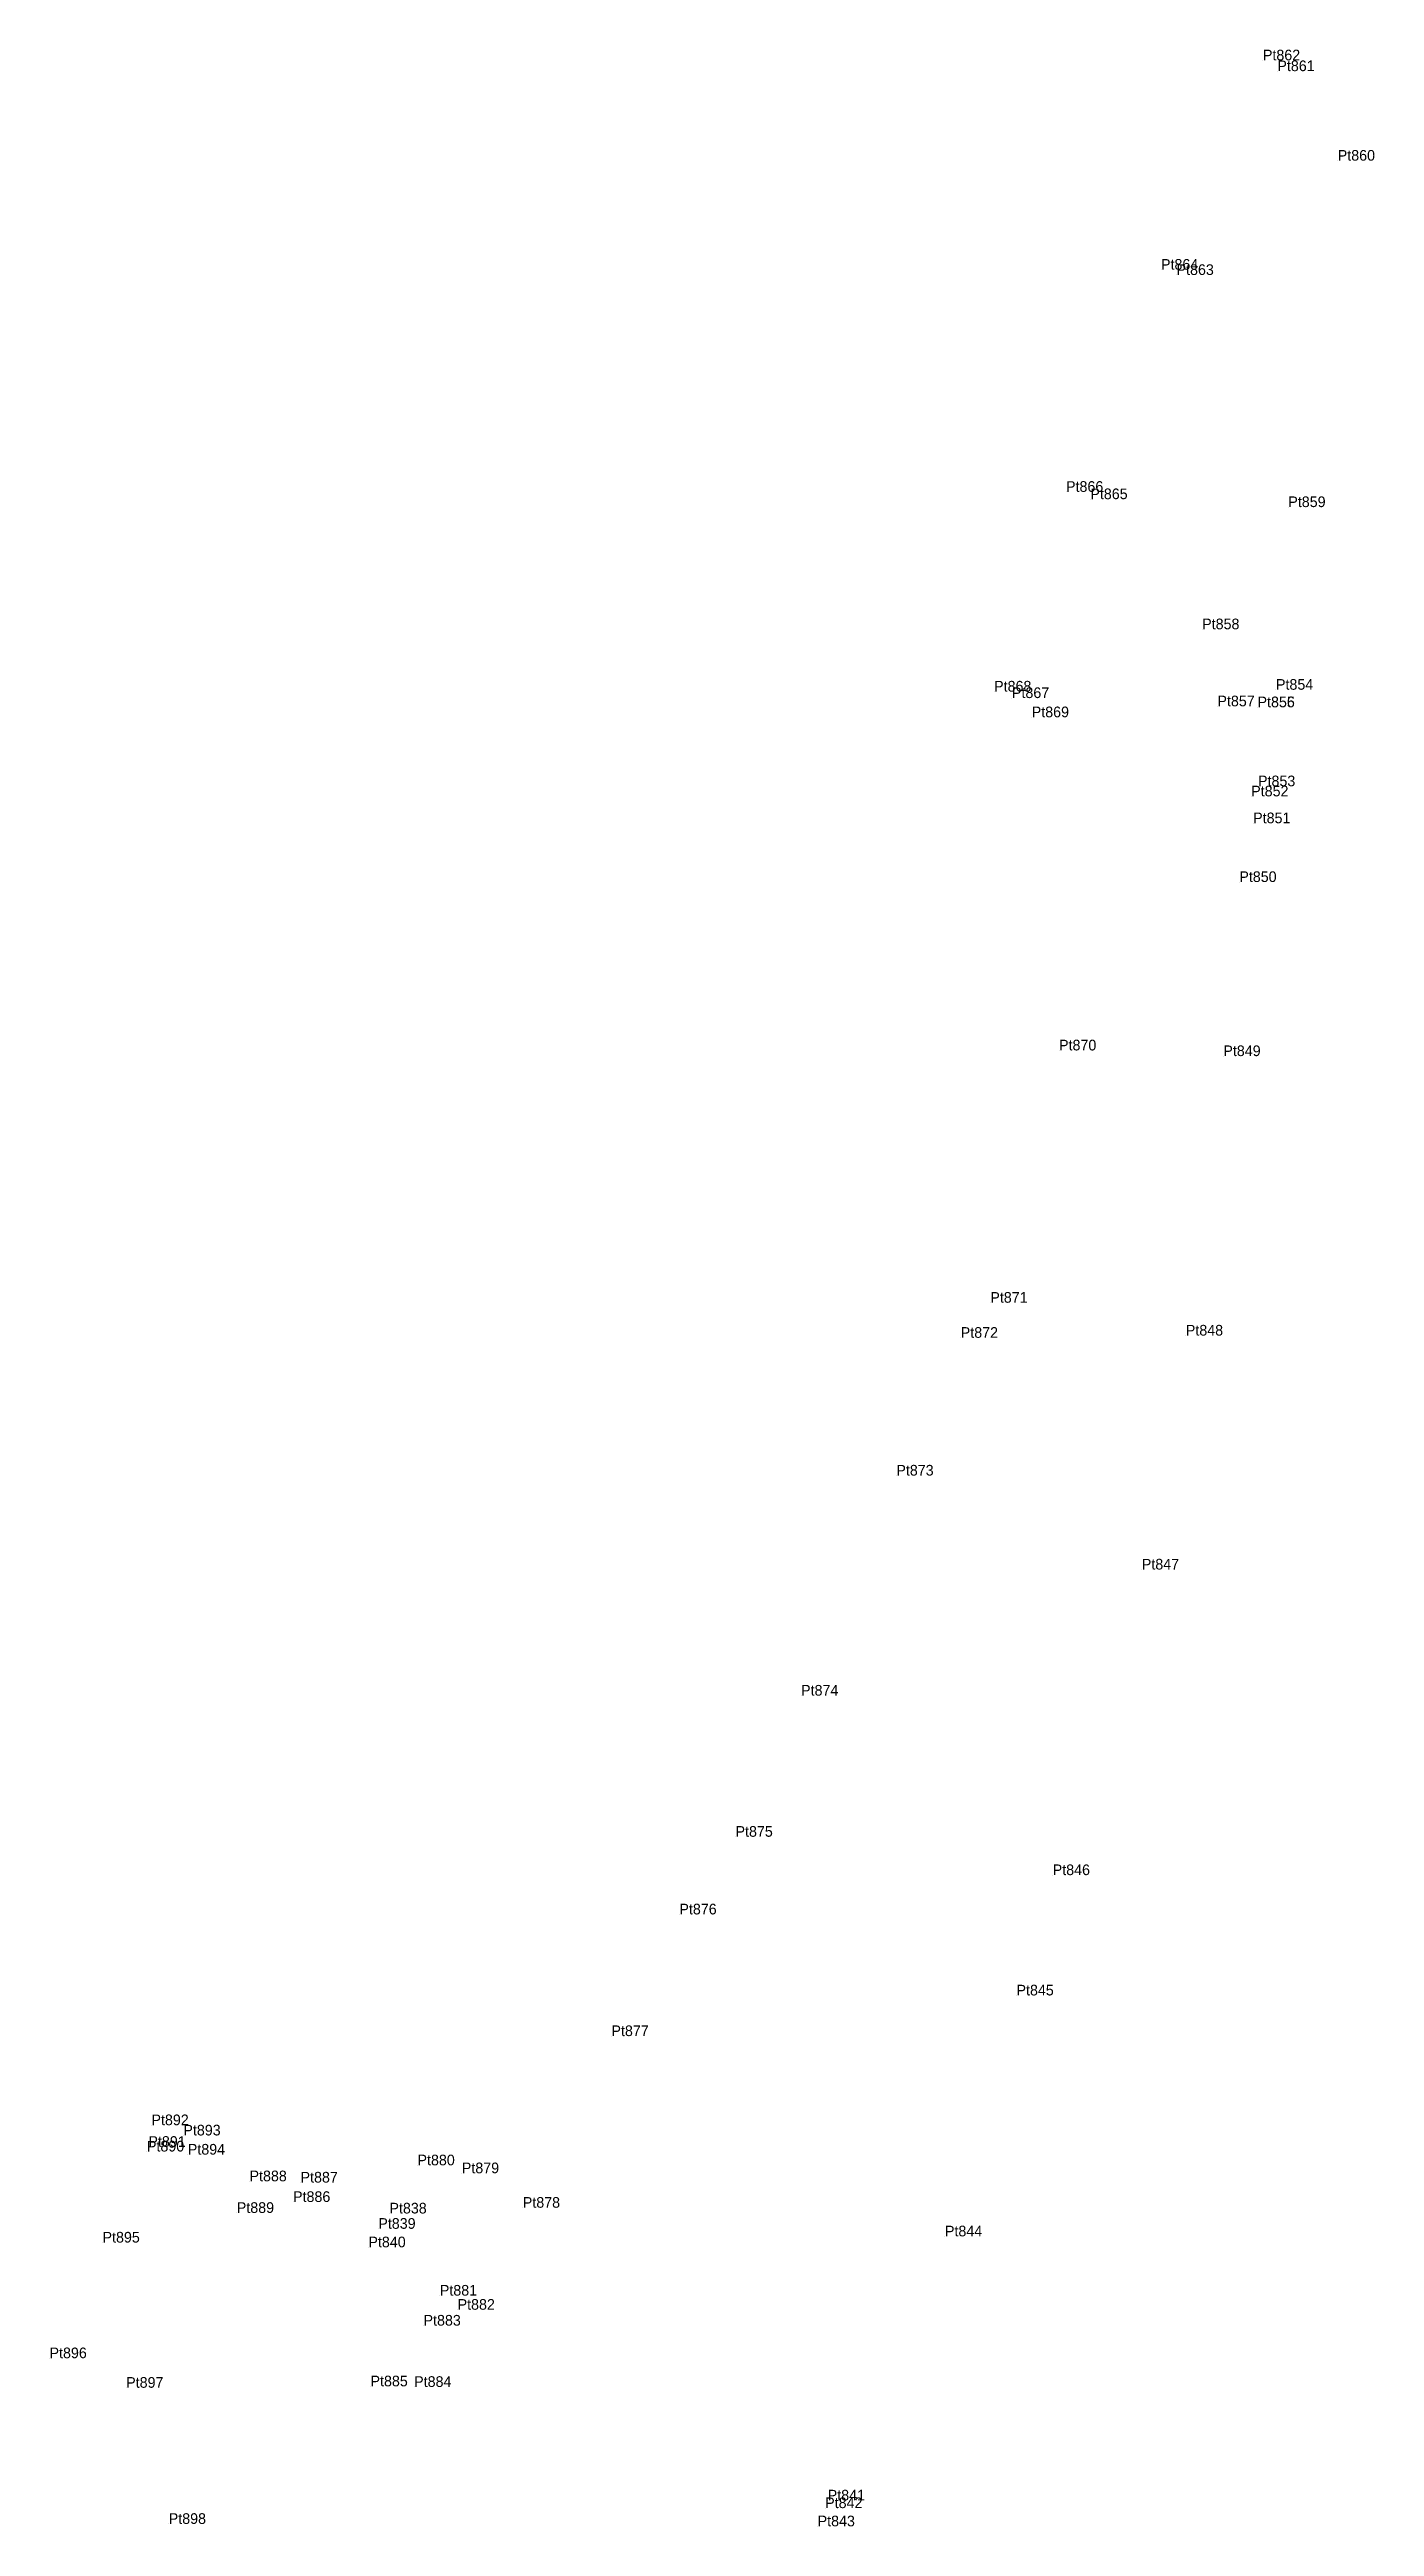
# Model space of a CAD drawing. Extents: x 0 to 667379, y 0 to 1854856.
# Drawn here: x 537934.6 to 538158.3, y 1849729.7 to 1850147.9 of the extents above; entities that cross this region are included whole.
import ezdxf

# ---------------------------------------------------------------- set-up
doc = ezdxf.new("R2010")
doc.units = 0
doc.layers.add('Level 12', color=7, linetype='Continuous')
doc.layers.add('Level 7', color=7, linetype='Continuous')

msp = doc.modelspace()

# ---------------------------------------------------------------- texts
at = {"layer": 'Level 12'}
for s, p in [('Pt862', (538139.445, 1850146.048)), ('Pt861', (538141.887, 1850144.226)), ('Pt860', (538152.078, 1850129.11)), ('Pt864', (538122.24, 1850110.7)), ('Pt863', (538124.866, 1850109.812)), ('Pt866', (538106.206, 1850073.194)), ('Pt865', (538110.315, 1850071.957)), ('Pt859', (538143.734, 1850070.618)), ('Pt858', (538129.191, 1850049.99)), ('Pt868', (538094.066, 1850039.474)), ('Pt867', (538097.078, 1850038.377)), ('Pt857', (538131.767, 1850036.982)), ('Pt855', (538138.537, 1850036.815)), ('Pt856', (538138.538, 1850036.826)), ('Pt854', (538141.65, 1850039.778)), ('Pt869', (538100.419, 1850035.134)), ('Pt852', (538137.468, 1850021.776)), ('Pt853', (538138.617, 1850023.483)), ('Pt851', (538137.797, 1850017.241)), ('Pt850', (538135.463, 1850007.317)), ('Pt870', (538105.027, 1849978.882)), ('Pt849', (538132.768, 1849977.924)), ('Pt871', (538093.43, 1849936.28)), ('Pt872', (538088.432, 1849930.356)), ('Pt848', (538126.432, 1849930.739)), ('Pt873', (538077.562, 1849907.1)), ('Pt847', (538119.003, 1849891.237)), ('Pt874', (538061.481, 1849869.943)), ('Pt875', (538050.411, 1849846.113)), ('Pt846', (538103.959, 1849839.636)), ('Pt876', (538040.935, 1849833.001)), ('Pt845', (538097.845, 1849819.32)), ('Pt877', (538029.463, 1849812.456)), ('Pt892', (537951.808, 1849797.413)), ('Pt893', (537957.198, 1849795.68)), ('Pt890', (537951.043, 1849792.969)), ('Pt891', (537951.295, 1849793.758)), ('Pt894', (537957.947, 1849792.445)), ('Pt880', (537996.72, 1849790.636)), ('Pt888', (537968.363, 1849787.944)), ('Pt887', (537976.977, 1849787.727)), ('Pt879', (538004.205, 1849789.299)), ('Pt889', (537966.213, 1849782.602)), ('Pt886', (537975.712, 1849784.452)), ('Pt838', (537991.985, 1849782.505)), ('Pt878', (538014.497, 1849783.476)), ('Pt895', (537943.548, 1849777.595)), ('Pt839', (537990.108, 1849779.919)), ('Pt844', (538085.769, 1849778.639)), ('Pt840', (537988.434, 1849776.794)), ('Pt881', (538000.491, 1849768.637)), ('Pt882', (538003.489, 1849766.251)), ('Pt883', (537997.74, 1849763.574)), ('Pt896', (537934.6, 1849758.066)), ('Pt897', (537947.537, 1849753.078)), ('Pt885', (537988.79, 1849753.319)), ('Pt884', (537996.156, 1849753.225)), ('Pt842', (538065.544, 1849732.757)), ('Pt841', (538065.975, 1849734.047)), ('Pt898', (537954.725, 1849730.092)), ('Pt843', (538064.271, 1849729.686))]:
    msp.add_text(s, height=1.8, dxfattribs=at).set_placement(p)

# ---------------------------------------------------------------- linework, layer by layer
at = {"layer": 'Level 7'}
for p, q in [((538139.445, 1850146.048), (538139.445, 1850146.048)), ((538141.887, 1850144.226), (538141.887, 1850144.226)), ((538152.078, 1850129.11), (538152.078, 1850129.11)), ((538122.24, 1850110.7), (538122.24, 1850110.7)), ((538124.866, 1850109.812), (538124.866, 1850109.812)), ((538106.206, 1850073.194), (538106.206, 1850073.194)), ((538110.315, 1850071.957), (538110.315, 1850071.957)), ((538143.734, 1850070.618), (538143.734, 1850070.618)), ((538129.191, 1850049.99), (538129.191, 1850049.99)), ((538094.066, 1850039.474), (538094.066, 1850039.474)), ((538097.078, 1850038.377), (538097.078, 1850038.377)), ((538141.65, 1850039.778), (538141.65, 1850039.778)), ((538100.419, 1850035.134), (538100.419, 1850035.134)), ((538131.767, 1850036.982), (538131.767, 1850036.982)), ((538138.537, 1850036.815), (538138.537, 1850036.815)), ((538138.538, 1850036.826), (538138.538, 1850036.826)), ((538137.468, 1850021.776), (538137.468, 1850021.776)), ((538138.617, 1850023.483), (538138.617, 1850023.483)), ((538137.797, 1850017.241), (538137.797, 1850017.241)), ((538135.463, 1850007.317), (538135.463, 1850007.317)), ((538105.027, 1849978.882), (538105.027, 1849978.882)), ((538132.768, 1849977.924), (538132.768, 1849977.924)), ((538093.43, 1849936.28), (538093.43, 1849936.28)), ((538088.432, 1849930.356), (538088.432, 1849930.356)), ((538126.432, 1849930.739), (538126.432, 1849930.739)), ((538077.562, 1849907.1), (538077.562, 1849907.1)), ((538119.003, 1849891.237), (538119.003, 1849891.237)), ((538061.481, 1849869.943), (538061.481, 1849869.943)), ((538050.411, 1849846.113), (538050.411, 1849846.113)), ((538103.959, 1849839.636), (538103.959, 1849839.636)), ((538040.935, 1849833.001), (538040.935, 1849833.001)), ((538097.845, 1849819.32), (538097.845, 1849819.32)), ((538029.463, 1849812.456), (538029.463, 1849812.456)), ((537951.808, 1849797.413), (537951.808, 1849797.413)), ((537957.198, 1849795.68), (537957.198, 1849795.68)), ((537951.043, 1849792.969), (537951.043, 1849792.969)), ((537951.295, 1849793.758), (537951.295, 1849793.758)), ((537957.947, 1849792.445), (537957.947, 1849792.445)), ((537968.363, 1849787.944), (537968.363, 1849787.944)), ((537976.977, 1849787.727), (537976.977, 1849787.727)), ((537996.72, 1849790.636), (537996.72, 1849790.636)), ((538004.205, 1849789.299), (538004.205, 1849789.299)), ((537975.712, 1849784.452), (537975.712, 1849784.452)), ((538014.497, 1849783.476), (538014.497, 1849783.476)), ((537966.213, 1849782.602), (537966.213, 1849782.602)), ((537990.108, 1849779.919), (537990.108, 1849779.919)), ((537991.985, 1849782.505), (537991.985, 1849782.505)), ((537943.548, 1849777.595), (537943.548, 1849777.595)), ((537988.434, 1849776.794), (537988.434, 1849776.794)), ((538085.769, 1849778.639), (538085.769, 1849778.639)), ((538000.491, 1849768.637), (538000.491, 1849768.637)), ((537997.74, 1849763.574), (537997.74, 1849763.574)), ((538003.489, 1849766.251), (538003.489, 1849766.251)), ((537934.6, 1849758.066), (537934.6, 1849758.066)), ((537947.537, 1849753.078), (537947.537, 1849753.078)), ((537988.79, 1849753.319), (537988.79, 1849753.319)), ((537996.156, 1849753.225), (537996.156, 1849753.225)), ((538065.975, 1849734.047), (538065.975, 1849734.047)), ((537954.725, 1849730.092), (537954.725, 1849730.092)), ((538064.271, 1849729.686), (538064.271, 1849729.686)), ((538065.544, 1849732.757), (538065.544, 1849732.757))]:
    msp.add_line(p, q, dxfattribs=at)

msp.set_redraw_order([(e.dxf.handle, doc.entitydb.next_handle()) for e in msp.query("TEXT MTEXT ATTDEF DIMENSION ARC_DIMENSION")])  # texts and dimensions are drawn at this point

doc.saveas('drawing.dxf')
